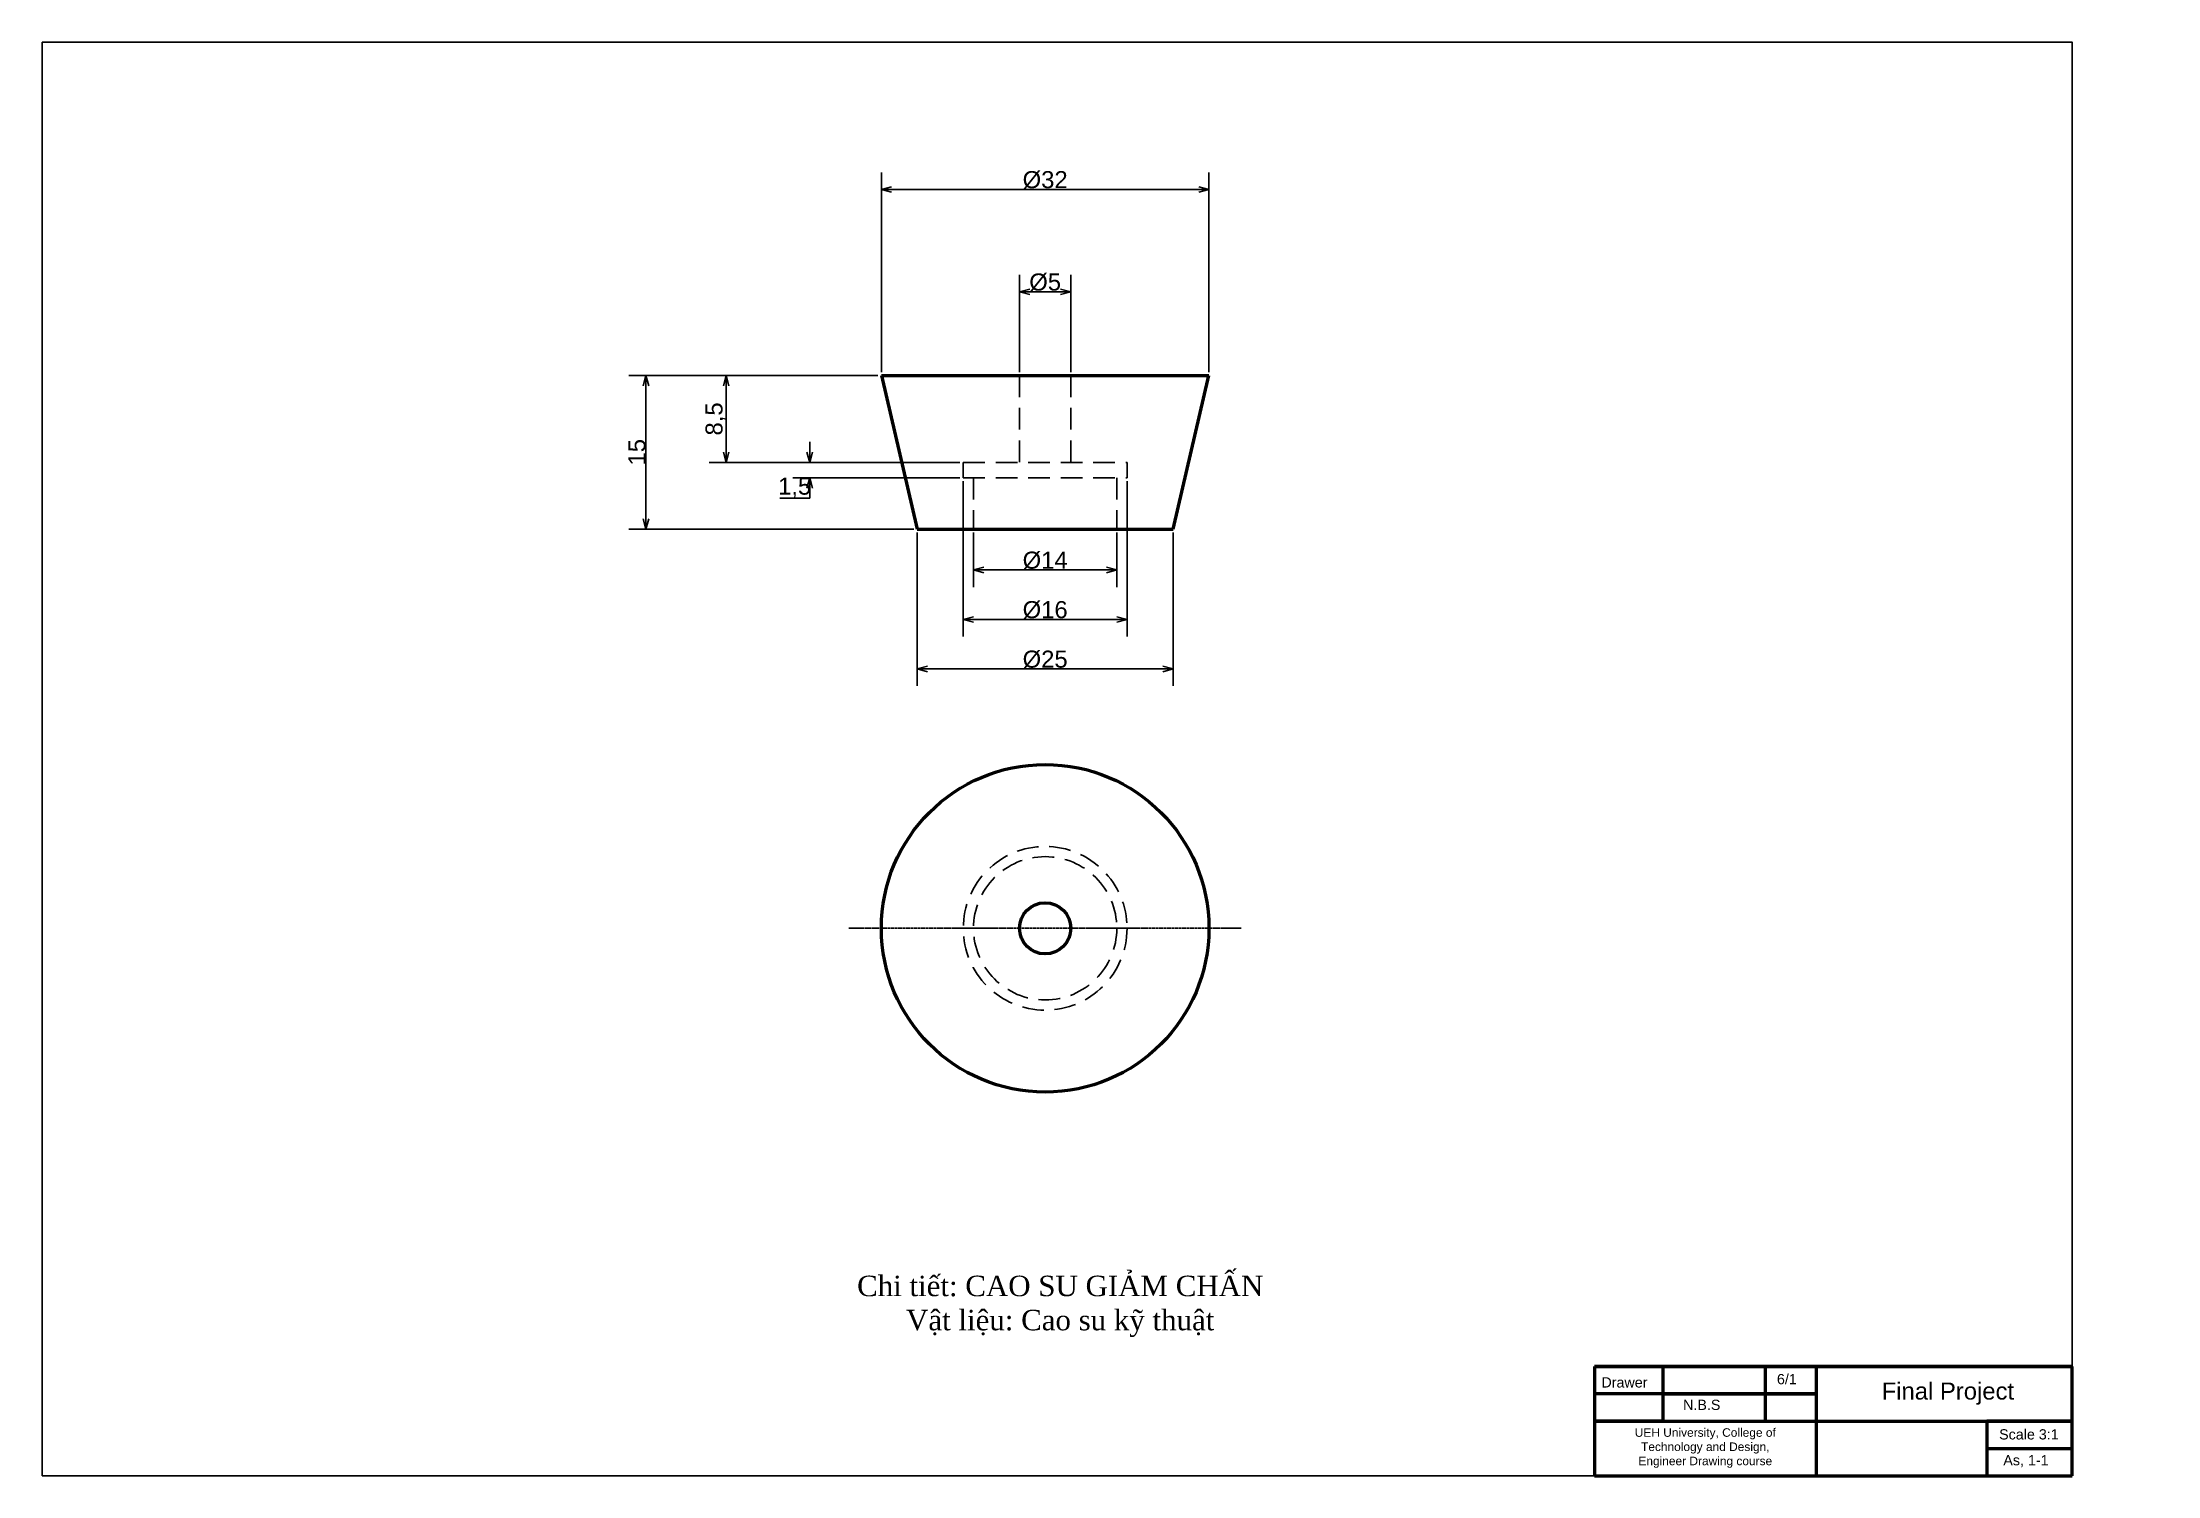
# Model space of a CAD drawing. Header units: inches. Extents: x 632 to 5727, y -9589 to -3994.
# Drawn here: x 5107 to 5727, y -6941 to -6521 of the extents above; entities that cross this region are included whole.
import ezdxf

# ---------------------------------------------------------------- set-up
doc = ezdxf.new("R2010")
doc.units = ezdxf.units.IN
doc.header["$MEASUREMENT"] = 0
doc.linetypes.add('CENTER2', pattern=[1.125, 0.75, -0.125, 0.125, -0.125])
doc.linetypes.add('DASHED2', pattern=[9.525, 6.35, -3.175])
for name, color, linetype, lineweight, plot in [('center line', 5, 'CENTER2', 25, False), ('Dimension line', 3, 'Continuous', 25, False), ('hidden line', 10, 'DASHED2', 25, False), ('visible line', 7, 'Continuous', 50, False)]:
    doc.layers.add(name, color=color, linetype=linetype, lineweight=lineweight, plot=plot)
doc.styles.get("Standard").update_dxf_attribs({"font": 'arial.ttf'})
doc.dimstyles.new('ISO A3', dxfattribs={"dimtxt": 5, "dimasz": 3, "dimexe": 5, "dimexo": 1, "dimgap": 0.09, "dimtad": 1, "dimtoh": 1, "dimdec": 0, "dimzin": 0, "dimdsep": 46, "dimtxsty": 'Standard', "dimblk": 'OPEN30', "dimcen": 0.09, "dimclrd": 256, "dimclre": 256, "dimadec": 0, "dimazin": 0, "dimtfac": 1, "dimtdec": 0, "dimtofl": 0, "dimtmove": 0, "dimatfit": 3, "dimldrblk": 'OPEN30', "dimfxl": 1, "dimtolj": 1, "dimtzin": 0, "dimarcsym": 0})

msp = doc.modelspace()

# ---------------------------------------------------------------- texts
at = {"color": 1, "insert": (5335.49829, -6882.1303), "char_height": 6, "attachment_point": 1}
msp.add_mtext_dynamic_manual_height_columns('\\pxqc;{\\fTimes New Roman|b0|i0|c0|p18;\\C256;Chi tiết: CAO SU GIẢM CHẤN\\PVật liệu: Cao su kỹ thuật}', width=139.8295877, gutter_width=1, heights=[0], dxfattribs=at)
at = {"layer": 'Dimension line', "insert": (5564.0443, -6911.89671), "char_height": 3, "attachment_point": 1}
msp.add_mtext_dynamic_manual_height_columns('{\\C0;Drawer}', width=33.9958744, gutter_width=25, heights=[2.28621], dxfattribs=at)
at = {"layer": 'visible line', "attachment_point": 1}
for s, width, heights, insert, char_height in [('6/1', 33.9958744, [2.28621], (5615.49162, -6910.93612), 3), ('Final Project', 49.9491703, [0], (5646.19519, -6913.43418), 5), ('N.B.S', 33.9958744, [2.28621], (5587.99144, -6918.47194), 3), ('\\pxqc;UEH University, College of Technology and Design, \\PEngineer Drawing course ', 58.9083844, [19.15756], (5565.04174, -6926.83423), 2.5), ('Scale 3:1', 33.9958744, [2.28621], (5680.61649, -6927.12128), 3), ('As, 1-1', 33.9958744, [2.28621], (5681.84835, -6934.69144), 3)]:
    msp.add_mtext_dynamic_manual_height_columns(s, width=width, gutter_width=25, heights=heights, dxfattribs=dict(at, insert=insert, char_height=char_height))

# ---------------------------------------------------------------- blocks, each defined once
blk = doc.blocks.new('_Open30')
at = {"color": 0, "linetype": 'ByBlock', "lineweight": -2}
for p, q in [((-1, 0.27), (0, 0)), ((0, 0), (-1, -0.27)), ((0, 0), (-1, 0))]:
    blk.add_line(p, q, dxfattribs=at)
blk = doc.blocks.new('*D207')
at = {"layer": 'Defpoints', "color": 0, "transparency": 16777216}
for p in [(5380, -6663.34), (5422, -6663.34), (5422, -6675.34)]:
    blk.add_point(p, dxfattribs=at)
at = {"layer": 'Dimension line', "lineweight": -2, "transparency": 16777216}
for p, q in [((5380, -6664.34), (5380, -6680.34)), ((5422, -6664.34), (5422, -6680.34)), ((5383, -6675.34), (5419, -6675.34))]:
    blk.add_line(p, q, dxfattribs=at)
at = {"layer": 'Dimension line', "lineweight": -2, "transparency": 16777216, "xscale": 3, "yscale": 3, "zscale": 3, "rotation": 180}
blk.add_blockref('_Open30', (5380, -6675.34), dxfattribs=at)
at = {"layer": 'Dimension line', "lineweight": -2, "transparency": 16777216, "xscale": 3, "yscale": 3, "zscale": 3}
blk.add_blockref('_Open30', (5422, -6675.34), dxfattribs=at)
at = {"layer": 'Dimension line', "color": 0, "transparency": 16777216, "insert": (5401, -6672.56), "char_height": 5, "attachment_point": 5}
blk.add_mtext('\\A1;%%C14', dxfattribs=at)
blk = doc.blocks.new('*D208')
at = {"layer": 'Defpoints', "color": 0, "transparency": 16777216}
for p in [(5377, -6648.34), (5425, -6648.34), (5425, -6689.84)]:
    blk.add_point(p, dxfattribs=at)
at = {"layer": 'Dimension line', "lineweight": -2, "transparency": 16777216}
for p, q in [((5377, -6649.34), (5377, -6694.84)), ((5425, -6649.34), (5425, -6694.84)), ((5380, -6689.84), (5422, -6689.84))]:
    blk.add_line(p, q, dxfattribs=at)
at = {"layer": 'Dimension line', "lineweight": -2, "transparency": 16777216, "xscale": 3, "yscale": 3, "zscale": 3, "rotation": 180}
blk.add_blockref('_Open30', (5377, -6689.84), dxfattribs=at)
at = {"layer": 'Dimension line', "lineweight": -2, "transparency": 16777216, "xscale": 3, "yscale": 3, "zscale": 3}
blk.add_blockref('_Open30', (5425, -6689.84), dxfattribs=at)
at = {"layer": 'Dimension line', "color": 0, "transparency": 16777216, "insert": (5401, -6687.06), "char_height": 5, "attachment_point": 5}
blk.add_mtext('\\A1;%%C16', dxfattribs=at)
blk = doc.blocks.new('*D209')
at = {"layer": 'Defpoints', "color": 0, "transparency": 16777216}
for p in [(5363.5, -6663.34), (5438.5, -6663.34), (5438.5, -6704.34)]:
    blk.add_point(p, dxfattribs=at)
at = {"layer": 'Dimension line', "lineweight": -2, "transparency": 16777216}
for p, q in [((5363.5, -6664.34), (5363.5, -6709.34)), ((5438.5, -6664.34), (5438.5, -6709.34)), ((5366.5, -6704.34), (5435.5, -6704.34))]:
    blk.add_line(p, q, dxfattribs=at)
at = {"layer": 'Dimension line', "lineweight": -2, "transparency": 16777216, "xscale": 3, "yscale": 3, "zscale": 3, "rotation": 180}
blk.add_blockref('_Open30', (5363.5, -6704.34), dxfattribs=at)
at = {"layer": 'Dimension line', "lineweight": -2, "transparency": 16777216, "xscale": 3, "yscale": 3, "zscale": 3}
blk.add_blockref('_Open30', (5438.5, -6704.34), dxfattribs=at)
at = {"layer": 'Dimension line', "color": 0, "transparency": 16777216, "insert": (5401, -6701.56), "char_height": 5, "attachment_point": 5}
blk.add_mtext('\\A1;%%C25', dxfattribs=at)
blk = doc.blocks.new('*D210')
at = {"layer": 'Defpoints', "color": 0, "transparency": 16777216}
for p in [(5353, -6618.34), (5307.5, -6643.84), (5377, -6643.84)]:
    blk.add_point(p, dxfattribs=at)
at = {"layer": 'Dimension line', "lineweight": -2, "transparency": 16777216}
for p, q in [((5352, -6618.34), (5302.5, -6618.34)), ((5307.5, -6621.34), (5307.5, -6640.84)), ((5376, -6643.84), (5302.5, -6643.84))]:
    blk.add_line(p, q, dxfattribs=at)
at = {"layer": 'Dimension line', "lineweight": -2, "transparency": 16777216, "xscale": 3, "yscale": 3, "zscale": 3}
for p, rotation in [((5307.5, -6618.34), 90), ((5307.5, -6643.84), 270)]:
    blk.add_blockref('_Open30', p, dxfattribs=dict(at, rotation=rotation))
at = {"layer": 'Dimension line', "color": 0, "transparency": 16777216, "insert": (5304.4, -6631.09), "char_height": 5, "attachment_point": 5, "rotation": 90}
blk.add_mtext('\\A1;8,5', dxfattribs=at)
blk = doc.blocks.new('*D211')
at = {"layer": 'Defpoints', "color": 0, "transparency": 16777216}
for p in [(5377, -6643.84), (5332, -6648.34), (5377, -6648.34)]:
    blk.add_point(p, dxfattribs=at)
at = {"layer": 'Dimension line', "lineweight": -2, "transparency": 16777216}
for p, q in [((5332, -6640.84), (5332, -6637.84)), ((5376, -6643.84), (5327, -6643.84)), ((5376, -6648.34), (5327, -6648.34)), ((5332, -6651.34), (5332, -6654.34)), ((5332, -6654.34), (5323.24, -6654.34))]:
    blk.add_line(p, q, dxfattribs=at)
at = {"layer": 'Dimension line', "lineweight": -2, "transparency": 16777216, "xscale": 3, "yscale": 3, "zscale": 3}
for p, rotation in [((5332, -6643.84), 270), ((5332, -6648.34), 90)]:
    blk.add_blockref('_Open30', p, dxfattribs=dict(at, rotation=rotation))
at = {"layer": 'Dimension line', "color": 0, "transparency": 16777216, "insert": (5327.57, -6651.24), "char_height": 5, "attachment_point": 5}
blk.add_mtext('\\A1;1,5', dxfattribs=at)
blk = doc.blocks.new('*D212')
at = {"layer": 'Defpoints', "color": 0, "transparency": 16777216}
for p in [(5353, -6618.34), (5284, -6663.34), (5363.5, -6663.34)]:
    blk.add_point(p, dxfattribs=at)
at = {"layer": 'Dimension line', "lineweight": -2, "transparency": 16777216}
for p, q in [((5352, -6618.34), (5279, -6618.34)), ((5284, -6621.34), (5284, -6660.34)), ((5362.5, -6663.34), (5279, -6663.34))]:
    blk.add_line(p, q, dxfattribs=at)
at = {"layer": 'Dimension line', "lineweight": -2, "transparency": 16777216, "xscale": 3, "yscale": 3, "zscale": 3}
for p, rotation in [((5284, -6618.34), 90), ((5284, -6663.34), 270)]:
    blk.add_blockref('_Open30', p, dxfattribs=dict(at, rotation=rotation))
at = {"layer": 'Dimension line', "color": 0, "transparency": 16777216, "insert": (5281.36, -6640.84), "char_height": 5, "attachment_point": 5, "rotation": 90}
blk.add_mtext('\\A1;15', dxfattribs=at)
blk = doc.blocks.new('*D213')
at = {"layer": 'Defpoints', "color": 0, "transparency": 16777216}
for p in [(5449, -6563.84), (5353, -6618.34), (5449, -6618.34)]:
    blk.add_point(p, dxfattribs=at)
at = {"layer": 'Dimension line', "lineweight": -2, "transparency": 16777216}
for p, q in [((5353, -6617.34), (5353, -6558.84)), ((5449, -6617.34), (5449, -6558.84)), ((5356, -6563.84), (5446, -6563.84))]:
    blk.add_line(p, q, dxfattribs=at)
at = {"layer": 'Dimension line', "lineweight": -2, "transparency": 16777216, "xscale": 3, "yscale": 3, "zscale": 3, "rotation": 180}
blk.add_blockref('_Open30', (5353, -6563.84), dxfattribs=at)
at = {"layer": 'Dimension line', "lineweight": -2, "transparency": 16777216, "xscale": 3, "yscale": 3, "zscale": 3}
blk.add_blockref('_Open30', (5449, -6563.84), dxfattribs=at)
at = {"layer": 'Dimension line', "color": 0, "transparency": 16777216, "insert": (5401, -6561.06), "char_height": 5, "attachment_point": 5}
blk.add_mtext('\\A1;%%C32', dxfattribs=at)
blk = doc.blocks.new('*D214')
at = {"layer": 'Defpoints', "color": 0, "transparency": 16777216}
for p in [(5408.5, -6593.84), (5393.5, -6618.34), (5408.5, -6618.34)]:
    blk.add_point(p, dxfattribs=at)
at = {"layer": 'Dimension line', "lineweight": -2, "transparency": 16777216}
for p, q in [((5393.5, -6617.34), (5393.5, -6588.84)), ((5408.5, -6617.34), (5408.5, -6588.84)), ((5396.5, -6593.84), (5405.5, -6593.84))]:
    blk.add_line(p, q, dxfattribs=at)
at = {"layer": 'Dimension line', "lineweight": -2, "transparency": 16777216, "xscale": 3, "yscale": 3, "zscale": 3, "rotation": 180}
blk.add_blockref('_Open30', (5393.5, -6593.84), dxfattribs=at)
at = {"layer": 'Dimension line', "lineweight": -2, "transparency": 16777216, "xscale": 3, "yscale": 3, "zscale": 3}
blk.add_blockref('_Open30', (5408.5, -6593.84), dxfattribs=at)
at = {"layer": 'Dimension line', "color": 0, "transparency": 16777216, "insert": (5401, -6591.06), "char_height": 5, "attachment_point": 5}
blk.add_mtext('\\A1;%%C5', dxfattribs=at)

# ---------------------------------------------------------------- dimensions: what is measured, and where the dimension line sits
at = {"layer": 'Dimension line'}
for base, p1, p2, text, picture, middle in [((5448.99853, -6563.83922), (5352.99853, -6618.33922), (5448.99853, -6618.33922), '%%C32', '*D213', (5400.99853, -6561.05652)), ((5408.49853, -6593.83922), (5393.49853, -6618.33922), (5408.49853, -6618.33922), '%%C5', '*D214', (5400.99853, -6591.05652)), ((5421.99853, -6675.33922), (5379.99853, -6663.33922), (5421.99853, -6663.33922), '%%C14', '*D207', (5400.99853, -6672.55652))]:
    dim = msp.add_linear_dim(base=base, p1=p1, p2=p2, text=text, dimstyle='ISO A3', dxfattribs=at)
    dim.commit()
    dim.dimension.update_dxf_attribs({"geometry": picture, "text_midpoint": middle})
for base, p1, p2, text, picture, middle in [((5283.99853, -6663.33922), (5352.99853, -6618.33922), (5363.49853, -6663.33922), '15', '*D212', (5281.35566, -6640.83922)), ((5307.49853, -6643.83922), (5352.99853, -6618.33922), (5376.99853, -6643.83922), '8,5', '*D210', (5304.40375, -6631.08922)), ((5331.99853, -6648.33922), (5376.99853, -6643.83922), (5376.99853, -6648.33922), '1,5', '*D211', (5327.5736, -6651.24444))]:
    dim = msp.add_linear_dim(base=base, p1=p1, p2=p2, angle=90, text=text, dimstyle='ISO A3', dxfattribs=at)
    dim.commit()
    dim.dimension.update_dxf_attribs({"geometry": picture, "text_midpoint": middle})
for base, p1, p2, text, picture, middle in [((5424.99853, -6689.83922), (5376.99853, -6648.33922), (5424.99853, -6648.33922), '%%C16', '*D208', (5400.99853, -6689.83922)), ((5438.49853, -6704.33922), (5363.49853, -6663.33922), (5438.49853, -6663.33922), '%%C25', '*D209', (5400.99853, -6704.33922))]:
    dim = msp.add_linear_dim(base=base, p1=p1, p2=p2, text=text, dimstyle='ISO A3', dxfattribs=at)
    dim.commit()
    dim.dimension.update_dxf_attribs({"geometry": picture, "text_midpoint": middle, "dimtype": 160})

# ---------------------------------------------------------------- linework, layer by layer
msp.add_lwpolyline([(5107.04876, -6520.73081), (5702.04876, -6520.73081), (5702.04876, -6940.73081), (5107.04876, -6940.73081)], close=True)
at = {"layer": 'center line'}
for p, q in [((5343.49853, -6780.33922), (5458.49853, -6780.33922)), ((5400.99853, -6780.33922, 3322.94636), (5400.99853, -6780.33922, -3322.94636))]:
    msp.add_line(p, q, dxfattribs=at)
at = {"layer": 'hidden line'}
for p, q in [((5393.49853, -6618.33922), (5393.49853, -6643.83922)), ((5408.49853, -6618.33922), (5408.49853, -6643.83922)), ((5376.99853, -6643.83922), (5424.99853, -6643.83922)), ((5376.99853, -6643.83922), (5376.99853, -6648.33922)), ((5424.99853, -6643.83922), (5424.99853, -6648.33922)), ((5376.99853, -6648.33922), (5424.99853, -6648.33922)), ((5379.99853, -6648.33922), (5379.99853, -6663.33922)), ((5421.99853, -6648.33922), (5421.99853, -6663.33922))]:
    msp.add_line(p, q, dxfattribs=at)
for radius in [24, 21]:
    msp.add_circle((5400.99853, -6780.33922), radius, dxfattribs=at)
at = {"layer": 'visible line', "color": 0}
for p, q in [((5352.99853, -6618.33922), (5448.99853, -6618.33922)), ((5352.99853, -6618.33922), (5363.49853, -6663.33922)), ((5438.49853, -6663.33922), (5448.99853, -6618.33922)), ((5363.49853, -6663.33922), (5438.49853, -6663.33922))]:
    msp.add_line(p, q, dxfattribs=at)
at = {"layer": 'visible line'}
msp.add_line((5562.04876, -6908.73081), (5702.04876, -6908.73081), dxfattribs=at)
at = {"layer": 'visible line', "lineweight": 50}
for p, q in [((5702.04876, -6908.73081), (5562.04876, -6908.73081)), ((5562.04876, -6908.73081), (5562.04876, -6940.73081)), ((5612.04876, -6908.73081), (5582.04876, -6908.73081)), ((5612.04876, -6908.73081), (5582.04876, -6908.73081)), ((5582.04876, -6908.73081), (5582.04876, -6924.73081)), ((5627.04876, -6908.73081), (5612.04876, -6908.73081)), ((5627.04876, -6908.73081), (5612.04876, -6908.73081)), ((5612.04876, -6908.73081), (5612.04876, -6924.73081)), ((5627.04876, -6940.73081), (5627.04876, -6908.73081)), ((5702.04876, -6940.73081), (5702.04876, -6908.73081)), ((5627.04876, -6916.73081), (5562.04876, -6916.73081)), ((5582.04876, -6916.73081), (5627.04876, -6916.73081)), ((5582.04876, -6924.73081), (5562.04876, -6924.73081)), ((5562.04876, -6924.73081), (5627.04876, -6924.73081)), ((5627.04876, -6924.73081), (5702.04876, -6924.73081)), ((5702.04876, -6924.73081), (5677.04876, -6924.73081)), ((5677.04876, -6924.73081), (5677.04876, -6940.73081)), ((5677.04876, -6932.73081), (5702.04876, -6932.73081)), ((5562.04876, -6940.73081), (5702.04876, -6940.73081)), ((5562.04876, -6940.73081), (5627.04876, -6940.73081))]:
    msp.add_line(p, q, dxfattribs=at)
at = {"layer": 'visible line', "color": 0}
for radius in [48, 7.5]:
    msp.add_circle((5400.99853, -6780.33922), radius, dxfattribs=at)

msp.set_redraw_order([(e.dxf.handle, doc.entitydb.next_handle()) for e in msp.query("TEXT MTEXT ATTDEF DIMENSION ARC_DIMENSION")])  # texts and dimensions are drawn at this point

doc.saveas('drawing.dxf')
